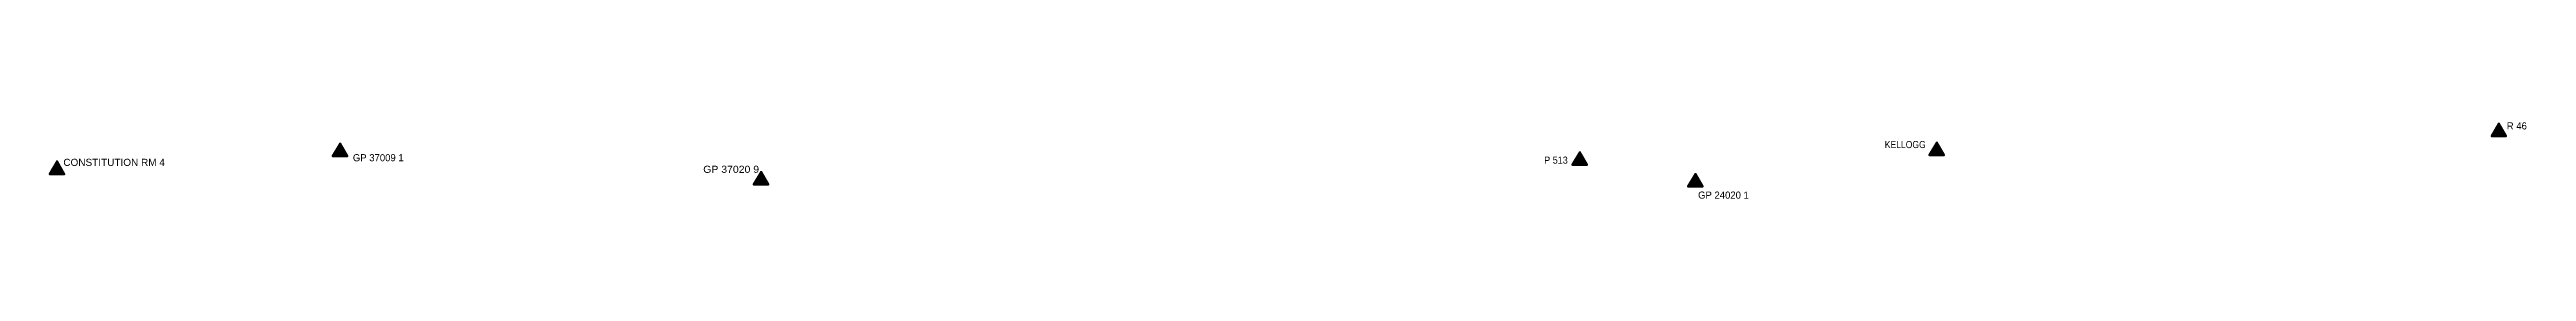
# Model space of a CAD drawing. Header units: feet. Extents: x -1054768 to 1163839, y -940989 to 791041.
# Drawn here: x -450533 to 889596, y 421470 to 462966 of the extents above; entities that cross this region are included whole.
import ezdxf

# ---------------------------------------------------------------- set-up
doc = ezdxf.new("R2010")
doc.units = ezdxf.units.FT
doc.header["$LTSCALE"] = 1500
doc.layers.add('31', color=7, linetype='Continuous')
doc.layers.add('34', color=7, linetype='Continuous', lineweight=35)
doc.layers.add('35', color=7, linetype='Continuous', lineweight=106)

msp = doc.modelspace()

# ---------------------------------------------------------------- texts
at = {"layer": '31'}
for s, p in [('R 46', (878947, 459059)), ('GP 37009 1', (-286418, 441807)), ('GP 24020 1', (441405, 421525))]:
    msp.add_text(s, height=3850, dxfattribs=at).set_placement(p)
for s, width, p in [('CONSTITUTION RM 4', 1.05, (-443067, 439293)), ('P 513', 0.95, (358130, 440504)), ('KELLOGG', 0.9, (542419, 448950)), ('GP 37020 9', 1.1, (-96864, 435520))]:
    msp.add_text(s, height=3850, dxfattribs=dict(at, width=width)).set_placement(p)

# ---------------------------------------------------------------- hatches: boundary and pattern name
at = {"layer": '34'}
for points in [[(874700, 462371), (870614, 455450), (878665, 455467)], [(-293357, 451501), (-297442, 444579), (-289391, 444597)], [(377439, 446735), (373353, 439814), (381404, 439831)], [(570563, 452063), (566478, 445141), (574529, 445159)], [(-446447, 441770), (-450533, 434848), (-442482, 434866)], [(-65567, 436042), (-69653, 429120), (-61602, 429138)], [(439976, 434969), (435891, 428047), (443942, 428065)]]:
    msp.add_hatch(color=256, dxfattribs=at).paths.add_polyline_path(points)

# ---------------------------------------------------------------- linework, layer by layer
for points in [[(874700, 462371), (870614, 455450), (878665, 455467)], [(-293357, 451501), (-297442, 444579), (-289391, 444597)], [(377439, 446735), (373353, 439814), (381404, 439831)], [(570563, 452063), (566478, 445141), (574529, 445159)], [(-446447, 441770), (-450533, 434848), (-442482, 434866)], [(-65567, 436042), (-69653, 429120), (-61602, 429138)], [(439976, 434969), (435891, 428047), (443942, 428065)]]:
    msp.add_lwpolyline(points, close=True, dxfattribs=at)
at = {"layer": '35'}
for p, q in [((874046, 455467), (872356, 458395)), ((872975, 459467), (876356, 459467)), ((875284, 455467), (876974, 458396)), ((-294010, 444597), (-295701, 447525)), ((-295082, 448597), (-291701, 448597)), ((-292773, 444597), (-291082, 447525)), ((376785, 439831), (375095, 442759)), ((375714, 443831), (379095, 443831)), ((378023, 439831), (379713, 442760)), ((569910, 445159), (568219, 448087)), ((568838, 449159), (572219, 449159)), ((571147, 445159), (572838, 448088)), ((-447101, 434866), (-448791, 437794)), ((-448172, 438866), (-444791, 438866)), ((-445863, 434866), (-444173, 437795)), ((-66221, 429138), (-67911, 432066)), ((-67292, 433138), (-63911, 433138)), ((-64983, 429138), (-63293, 432067)), ((439323, 428065), (437632, 430993)), ((438251, 432065), (441632, 432065)), ((440560, 428065), (442251, 430994))]:
    msp.add_line(p, q, dxfattribs=at)
for points in [[(870665, 455467), (878665, 455467), (874700, 462371), (874700, 462371), (870614, 455450), (870614, 455450)], [(-297391, 444597), (-289391, 444597), (-293357, 451501), (-293357, 451501), (-297442, 444579), (-297442, 444579)], [(373404, 439831), (381404, 439831), (377439, 446735), (377439, 446735), (373353, 439814), (373353, 439814)], [(566529, 445159), (574529, 445159), (570563, 452063), (570563, 452063), (566478, 445141), (566478, 445141)], [(-450482, 434866), (-442482, 434866), (-446447, 441770), (-446447, 441770), (-450533, 434848), (-450533, 434848)], [(-69602, 429138), (-61602, 429138), (-65567, 436042), (-65567, 436042), (-69653, 429120), (-69653, 429120)], [(435942, 428065), (443942, 428065), (439976, 434969), (439976, 434969), (435891, 428047), (435891, 428047)]]:
    msp.add_lwpolyline(points, dxfattribs=at)

msp.set_redraw_order([(e.dxf.handle, doc.entitydb.next_handle()) for e in msp.query("TEXT MTEXT ATTDEF DIMENSION ARC_DIMENSION")])  # texts and dimensions are drawn at this point

doc.saveas('drawing.dxf')
